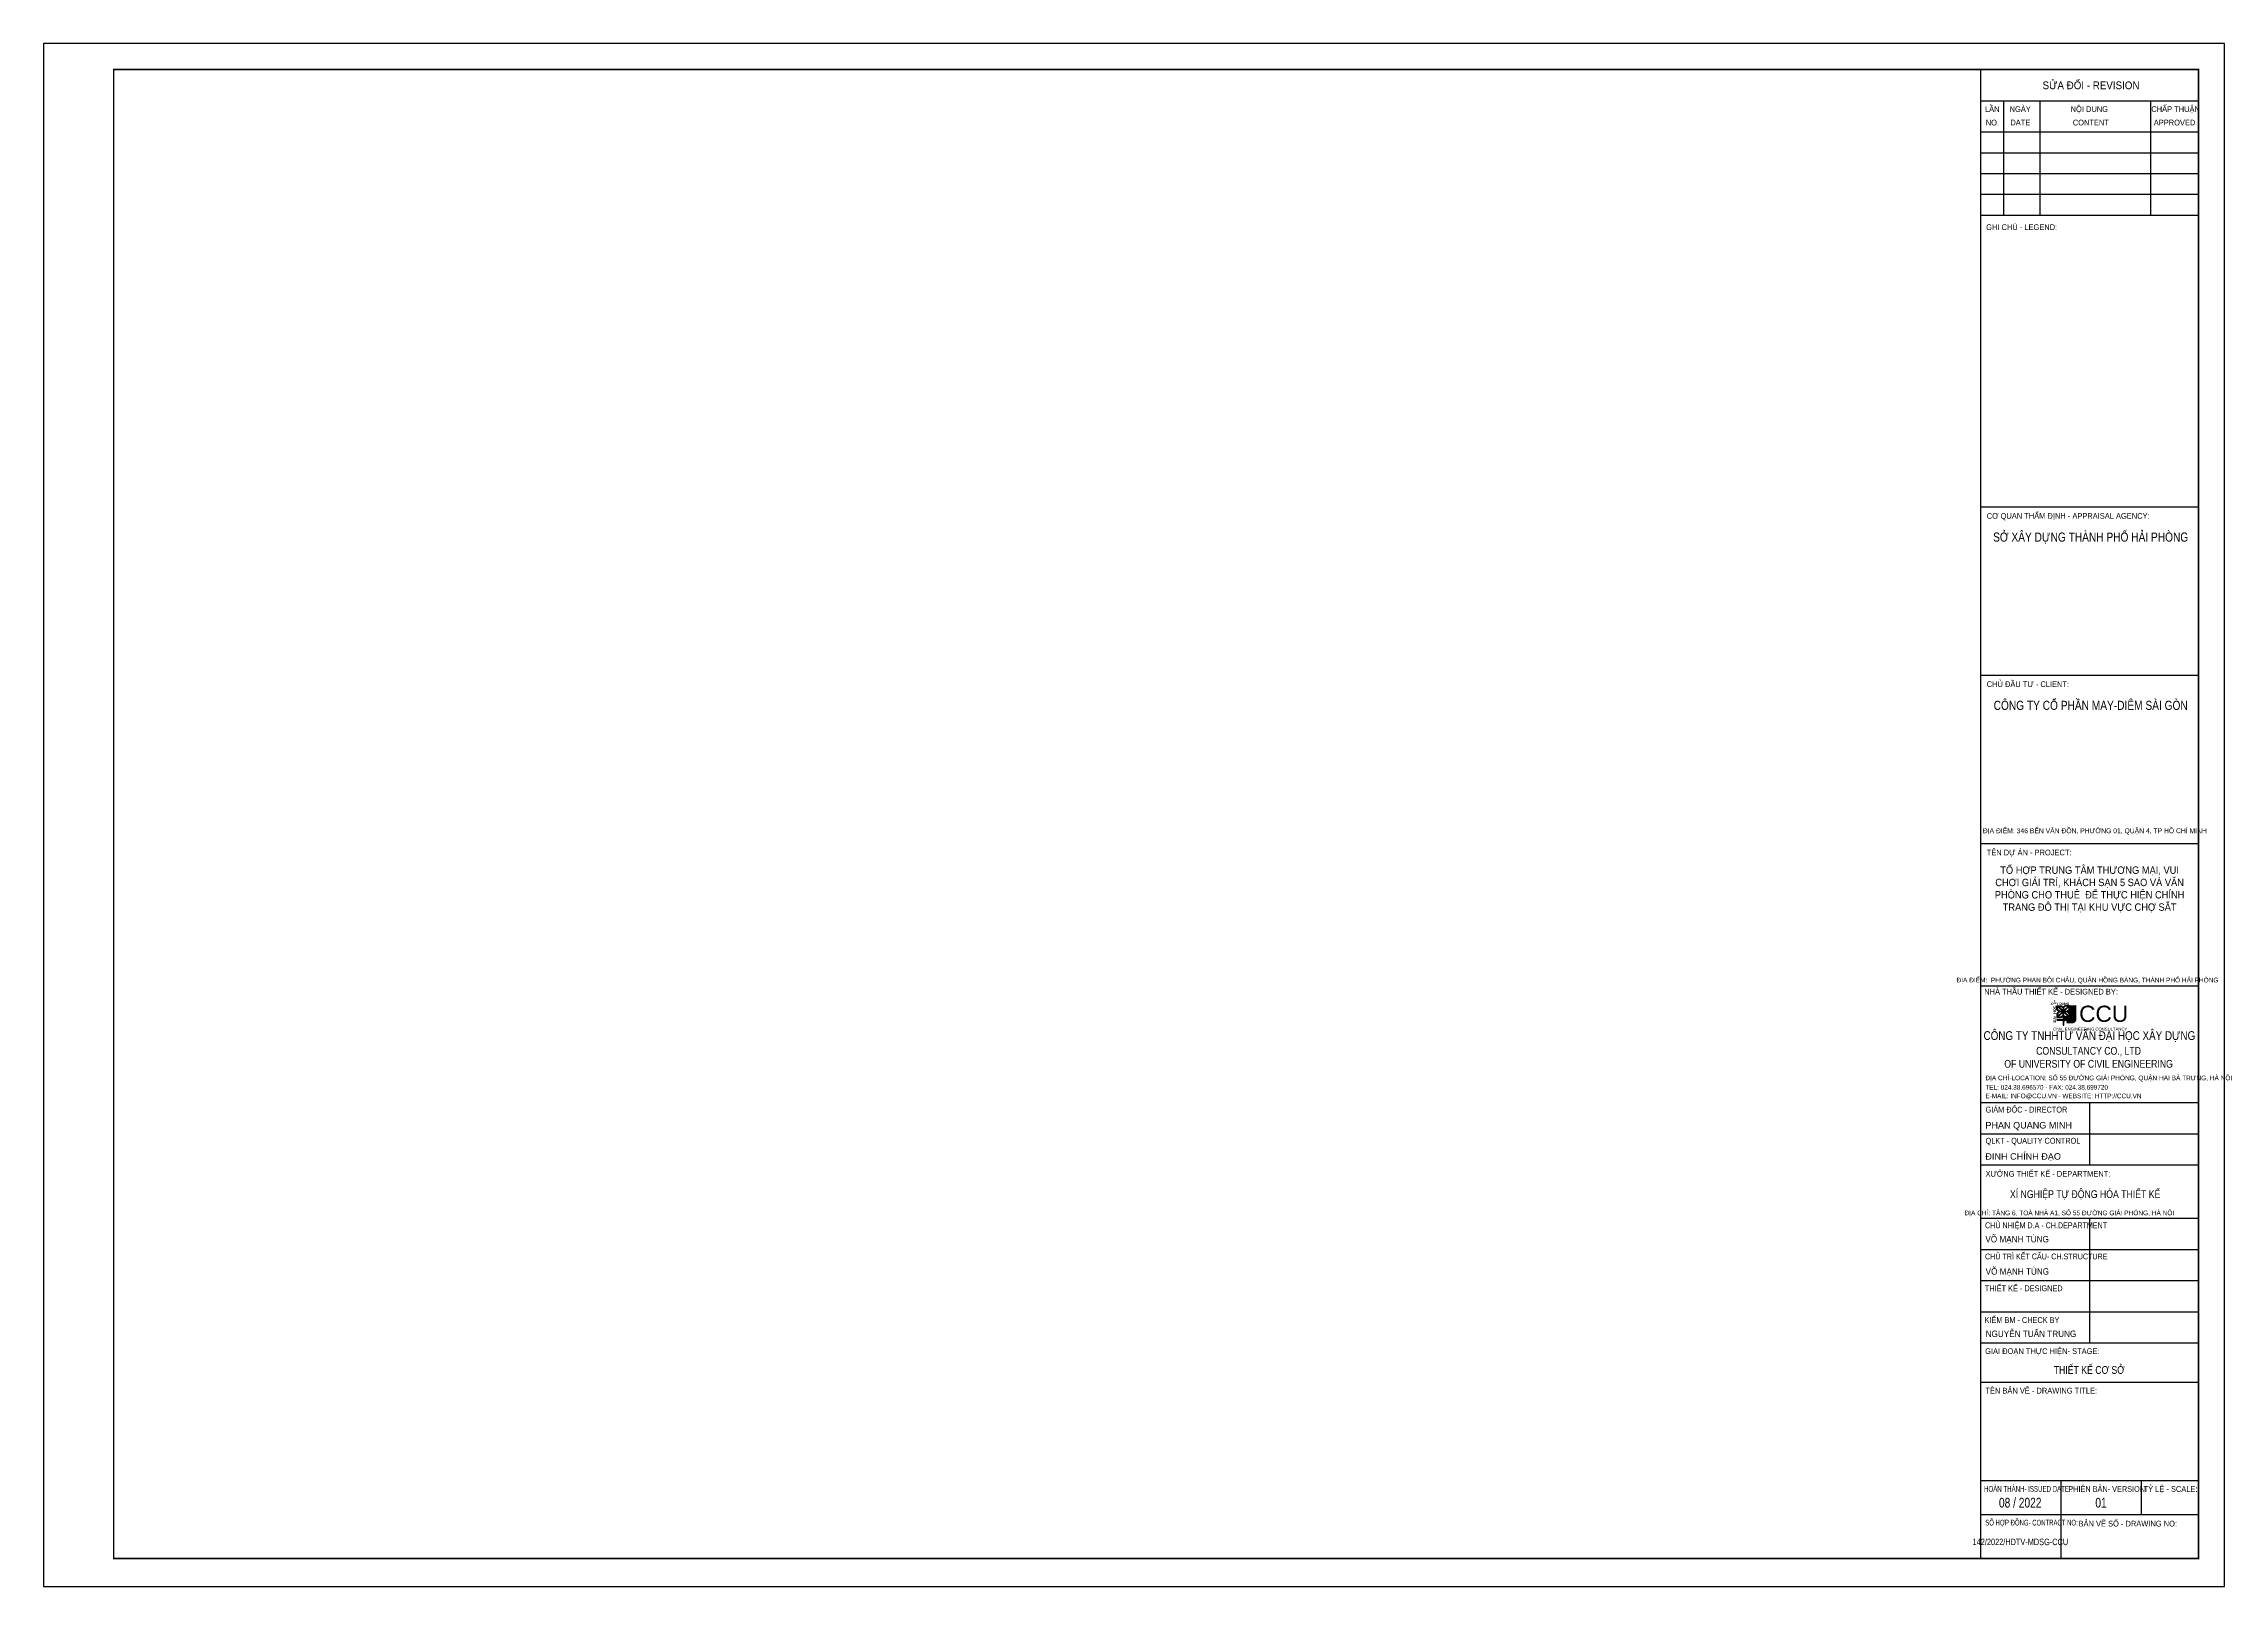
# Model space of a CAD drawing. Header units: millimetres. Extents: x 0 to 841, y 0 to 595.
import ezdxf
from ezdxf.enums import TextEntityAlignment as Align

# ---------------------------------------------------------------- set-up
doc = ezdxf.new("R2010")
doc.units = ezdxf.units.MM
doc.header["$LTSCALE"] = 100
for name, color, linetype, lineweight in [('khung', 7, 'Continuous', 60), ('KT-Chu viet', 255, 'Continuous', 20), ('KT-Net thay', 7, 'Continuous', 15), ('TEXT', 7, 'Continuous', 5)]:
    doc.layers.add(name, color=color, linetype=linetype, lineweight=lineweight)
doc.styles.add('51KHUNG TEN$0$khung ten A1$1$Standard', font='VHARIAL.TTF', dxfattribs={"width": 0.9})
doc.styles.add('Arial', font='arial_0.ttf', dxfattribs={"width": 0.7})
doc.styles.add('Khung ten KT A2$0$Khung A2$0$Khung A2$0$khung ten A1$1$Standard', font='VHARIAL.TTF')
doc.styles.add('SD-T2-B', font='arialbd_0.ttf')

# ---------------------------------------------------------------- blocks, each defined once
blk = doc.blocks.new('A$C067E0FED')
at = {"ltscale": 500, "true_color": 0x0e489d}
h = blk.add_hatch(color=154, dxfattribs=at)
h.dxf.hatch_style = 1
h.paths.add_polyline_path([(933, 986), (707, 985), (538, 985), (471, 921), (405, 985), (235, 985), (235, 835), (311, 766), (235, 697), (235, 547), (405, 547), (471, 611), (471, 459), (235, 459), (235, 444), (471, 444), (471, 256), (491, 256), (491, 371, -0.414197), (571, 451), (886, 452, -0.350385), (804, 386), (605, 386), (605, 363), (833, 363, 0.414214), (933, 463)])
h.paths.add_polyline_path([(687, 688), (687, 579), (497, 756), (613, 756)], flags=16)
h.paths.add_polyline_path([(613, 776), (497, 776), (687, 953), (687, 844)], flags=16)
h.paths.add_polyline_path([(671, 567), (546, 567), (481, 629), (481, 743)], flags=16)
h.paths.add_polyline_path([(481, 789), (481, 903), (546, 965), (671, 965)], flags=16)
h.paths.add_polyline_path([(461, 629), (397, 567), (271, 567), (461, 743)], flags=16)
h.paths.add_polyline_path([(461, 789), (271, 965), (397, 965), (461, 903)], flags=16)
h.paths.add_polyline_path([(446, 756), (255, 579), (255, 688), (329, 756)], flags=16)
h.paths.add_polyline_path([(446, 776), (329, 776), (255, 844), (255, 953)], flags=16)
at = {"color": 154, "ltscale": 500, "true_color": 0x0e489d}
blk.add_line((707, 985), (933, 986), dxfattribs=at)
for points in [[(235, 835), (235, 985), (405, 985), (471, 921)], [(311, 766), (235, 835)], [(329, 776), (255, 844), (255, 953), (446, 776)], [(461, 903), (461, 789), (271, 965), (397, 965), (461, 903)], [(707, 985), (538, 985), (471, 921)], [(481, 903), (481, 789), (671, 965), (546, 965), (481, 903)], [(613, 776), (687, 844), (687, 953), (497, 776)], [(311, 766), (235, 697)], [(235, 697), (235, 547)], [(235, 697), (235, 547), (405, 547), (471, 611)], [(471, 459), (235, 459), (235, 444), (471, 444)], [(329, 756), (255, 688), (255, 579), (446, 756)], [(461, 629), (461, 743), (271, 567), (397, 567), (461, 629)], [(329, 776), (446, 776)], [(446, 756), (329, 756)], [(471, 611), (471, 459)], [(471, 444), (471, 256)], [(481, 629), (481, 743), (671, 567), (546, 567), (481, 629)], [(497, 776), (613, 776)], [(613, 756), (687, 688), (687, 579), (497, 756)], [(613, 756), (497, 756)]]:
    blk.add_lwpolyline(points, dxfattribs=at)
for points in [[(804, 386), (605, 386), (605, 363), (833, 363, 0.414214), (933, 463), (933, 986)], [(471, 256), (491, 256), (491, 371, -0.414214), (571, 451), (886, 452)]]:
    blk.add_lwpolyline(points, format="xyb", dxfattribs=at)
blk.add_arc((804, 470), 84.2, 270.14318, 347.38186, dxfattribs=at)
at = {"color": 154, "ltscale": 500, "true_color": 0x0e489d, "attachment_point": 1, "style": 'Khung ten KT A2$0$Khung A2$0$Khung A2$0$khung ten A1$1$Standard'}
for s, width, insert, char_height in [('{\\fArial|b1|i0|c0|p34;X}', 3266, (2, 1101), 85), ('{\\fArial|b1|i0|c0|p34;Â  }', 3266, (96, 1148), 105), ('{\\fArial|b1|i0|c0|p34;Y DỰNG}', 3266, (211, 1101), 85), ('CCU', 237, (1060, 986), 602.6), ('CIVIL ENGINEERING CONSULTANCY', 3266, (93, 170), 112)]:
    blk.add_mtext_dynamic_manual_height_columns(s, width=width, gutter_width=17.5, heights=[0], dxfattribs=dict(at, insert=insert, char_height=char_height))
at = {"color": 154, "ltscale": 500, "true_color": 0x0e489d, "insert": (98, 363), "char_height": 100, "attachment_point": 1, "rotation": 90, "style": 'Khung ten KT A2$0$Khung A2$0$Khung A2$0$khung ten A1$1$Standard'}
blk.add_mtext_dynamic_manual_height_columns('{\\fArial|b1|i0|c0|p34;ĐẠI  HỌC }', width=3266, gutter_width=17.5, heights=[0], dxfattribs=at)

msp = doc.modelspace()

# ---------------------------------------------------------------- linework, layer by layer
for p, q in [((746.9, 584.71), (746.9, 10.72)), ((746.9, 584.71), (746.9, 10.72)), ((746.9, 572.69), (831, 572.69)), ((746.9, 572.69), (831, 572.69)), ((755.91, 528.64), (755.91, 572.69)), ((755.91, 528.64), (755.91, 572.69)), ((769.93, 528.64), (769.93, 572.69)), ((769.93, 528.64), (769.93, 572.69)), ((812.64, 528.64), (812.64, 572.69)), ((746.9, 560.68), (831, 560.68)), ((746.9, 560.68), (831, 560.68)), ((746.9, 552.67), (831, 552.67)), ((746.9, 552.67), (831, 552.67)), ((746.9, 544.66), (831, 544.66)), ((746.9, 544.66), (831, 544.66)), ((746.9, 536.65), (831, 536.65)), ((746.9, 536.65), (831, 536.65)), ((746.9, 528.64), (831, 528.64)), ((746.9, 528.64), (831, 528.64)), ((746.9, 416.17), (831, 416.17)), ((746.9, 351.3), (831, 351.3)), ((746.9, 286.43), (831, 286.43)), ((746.9, 231.53), (831, 231.53)), ((746.9, 186.47), (831, 186.47)), ((788.95, 186.47), (788.95, 162.44)), ((746.9, 174.46), (831, 174.46)), ((746.9, 174.46), (831, 174.46)), ((746.9, 162.44), (831, 162.44)), ((746.9, 162.44), (831, 162.44)), ((746.9, 162.44), (831, 162.44)), ((746.9, 162.44), (831, 162.44)), ((746.9, 162.44), (831, 162.44)), ((746.9, 162.44), (831, 162.44)), ((746.9, 141.88), (831, 141.88)), ((746.9, 141.88), (831, 141.88)), ((788.95, 141.88), (788.95, 93.82)), ((746.9, 129.86), (831, 129.86)), ((746.9, 117.85), (831, 117.85)), ((746.9, 117.85), (831, 117.85)), ((746.9, 117.85), (831, 117.85)), ((746.9, 117.85), (831, 117.85)), ((746.9, 105.83), (831, 105.83)), ((746.9, 105.83), (831, 105.83)), ((746.9, 93.82), (831, 93.82)), ((746.9, 93.82), (831, 93.82)), ((746.9, 78.66), (831, 78.66)), ((746.9, 78.66), (831, 78.66)), ((746.9, 78.66), (831, 78.66)), ((746.9, 40.75), (831, 40.75)), ((746.9, 40.75), (831, 40.75)), ((777.88, 40.75), (777.88, 10.72)), ((808.92, 40.75), (808.92, 27.74)), ((746.9, 27.74), (831, 27.74)), ((746.9, 27.74), (831, 27.74))]:
    msp.add_line(p, q)
at = {"layer": 'Defpoints', "color": 1}
msp.add_lwpolyline([(841, 0), (841, 594.71), (0, 594.71), (0, 0)], close=True, dxfattribs=at)
at = {"layer": 'KT-Net thay', "const_width": 0.6}
msp.add_lwpolyline([(27, 10.71), (831, 10.71), (831, 584.71), (27, 584.71)], close=True, dxfattribs=at)

# ---------------------------------------------------------------- block references
at = {"color": 1, "xscale": 0.0103803427948596, "yscale": 0.0103803427948596, "zscale": 0.0103803427948596}
msp.add_blockref('A$C067E0FED', (773.98, 213.62), dxfattribs=at)

# ---------------------------------------------------------------- texts
at = {"color": 2, "style": '51KHUNG TEN$0$khung ten A1$1$Standard'}
for s, height, width, p in [('c¬ quan thÈm ®Þnh - appraisal agency:', 2.2026, 0.9, (749.34, 411.54)), ('chñ ®Çu t\xad - client:', 2.2026, 0.9, (749.34, 346.67)), ('Tªn dù ¸n - project:', 2.2026, 0.9, (749.34, 281.8)), ('nhµ thÇu thiÕt kÕ - designed by:', 2.2026, 0.9, (748.39, 228.15)), ('®Þa chØ-LOCATION: sè 55 ®\xadêng gi¶i phãng, quËn hai bµ tr\xadng, hµ néi', 1.8, 0.8, (748.83, 195.09)), ('TEL: 024.38.696570 - FAX: 024.38.699720', 1.8, 0.9, (748.83, 191.48)), ('gi¸m ®èc - director ', 2.2527, 0.75, (748.89, 182.66)), ('E-MAIL: INFO@CCU.VN - WEBSITE: HTTP://CCU.VN', 1.8, 0.9, (748.83, 188.15)), ('QLKT - quality control', 2.2527, 0.75, (748.89, 170.65)), ('x¦ëng thiÕt kÕ - department:', 2.2026, 0.9, (748.89, 157.93)), ('Chñ nhiÖm d.a - ch.department', 2.2527, 0.7, (748.7, 138.06)), ('Chñ tr× KÕT CÊU- ch.STRUCTURE', 2.2527, 0.7, (748.7, 126.05)), ('ThiÕt kÕ - designed', 2.2527, 0.75, (748.65, 113.78)), ('KiÓm BM - check by', 2.2527, 0.75, (748.5, 101.55)), ('giai ®o¹n thùc hiÖn- stage:', 2.2026, 0.9, (748.75, 89.57)), ('tªn b¶n vÏ - drawing title:', 2.2026, 0.9, (748.84, 74.34)), ('Hoµn thµnh- issued date : ', 2.2527, 0.6, (748.32, 36.44)), ('phiªn b¶n- version:', 2.2026, 0.8, (780.82, 36.44)), ('01', 3.754, 0.75, (791.24, 30.38)), ('tû lÖ - scale:', 2.2026, 0.9, (809.83, 36.44)), ('sè hîp ®ång- CONTRACT NO:', 2.2026, 0.6, (748.78, 23.47)), ('B¶n vÏ sè - drawing no:', 2.2026, 0.9, (784.78, 23.08))]:
    msp.add_text(s, height=height, dxfattribs=dict(at, width=width)).set_placement(p)
at = {"style": '51KHUNG TEN$0$khung ten A1$1$Standard'}
for s, p in [('phan quang minh', (748.83, 176.5)), ('§INH CHÝNH §¹O', (748.83, 164.49))]:
    msp.add_text(s, height=2.503, dxfattribs=at).set_placement(p)
at = {"color": 2, "style": '51KHUNG TEN$0$khung ten A1$1$Standard', "width": 0.8}
msp.add_text('xÝ nghiÖp tù ®éng hãa thiÕt kÕ', height=3, dxfattribs=at).set_placement((787.3, 151.19), align=Align.MIDDLE_CENTER)
at = {"color": 2, "style": '51KHUNG TEN$0$khung ten A1$1$Standard'}
for s, height, width, p in [('®Þa chØ: tÇng 6, toµ nhµ a1, sè 55 ®\xadêng gi¶i phãng, hµ néi', 1.8021, 0.8, (781.22, 143.05)), ('08 / 2022', 3.754, 0.75, (762.26, 30.38)), ('142/2022/hdtv-mdsg-ccu', 2.5, 0.65, (762.33, 15.89))]:
    msp.add_text(s, height=height, dxfattribs=dict(at, width=width)).set_placement(p, align=Align.CENTER)
at = {"style": '51KHUNG TEN$0$khung ten A1$1$Standard'}
for s, height, width, p in [('vâ m¹nh tïng', 2.503, 0.9, (748.83, 132.59)), ('vâ m¹nh tïng', 2.503, 0.9, (748.93, 120.14)), ('nguyÔn TUÊN TRUNG', 2.503, 0.9, (748.93, 96.11)), ('thiÕt kÕ c¬ së', 3, 0.8, (775.19, 81.92))]:
    msp.add_text(s, height=height, dxfattribs=dict(at, width=width)).set_placement(p)
at = {"insert": (747.84, 292.23), "char_height": 1.9, "width": 83.1579, "attachment_point": 1, "style": '51KHUNG TEN$0$khung ten A1$1$Standard'}
msp.add_mtext('§ÞA ®iÓm: 346 BÕN V¢N §åN, PH¦êNG 01, QUËN 4, TP Hå CHÝ MINH', dxfattribs=at)
at = {"color": 2, "insert": (788.95, 214.02), "char_height": 3.4, "width": 84.1, "attachment_point": 2, "style": '51KHUNG TEN$0$khung ten A1$1$Standard'}
msp.add_mtext('{\\W0.8;c«ng ty Tnhht\xad vÊn ®¹i häc x©y dùng\\W1; }', dxfattribs=at)
at = {"color": 4, "insert": (788.62, 207.94), "char_height": 3, "width": 102.0861, "attachment_point": 2, "style": '51KHUNG TEN$0$khung ten A1$1$Standard'}
msp.add_mtext('{\\W0.8;CONSULTANCY CO., LTD \\POF UNIVERSITY OF CIVIL ENGINEERING}', dxfattribs=at)
at = {"layer": 'khung', "style": 'Arial', "width": 0.8}
msp.add_text('ĐỊA ĐIỂM:  PHƯỜNG PHAN BỘI CHÂU, QUẬN HỒNG BÀNG, THÀNH PHỐ HẢI PHÒNG', height=1.8, dxfattribs=at).set_placement((788.22, 232.82), align=Align.CENTER)
at = {"layer": 'KT-Chu viet', "color": 2, "style": '51KHUNG TEN$0$khung ten A1$1$Standard', "width": 0.9}
for s, height, p in [('söa ®æi - revision', 3, (770.88, 577.14)), ('LÇn', 2.203, (748.68, 568.38)), ('ngµy', 2.203, (758.18, 568.38)), ('Néi dung', 2.203, (781.71, 568.38)), ('chÊp thuËn', 2.203, (812.83, 568.38)), ('Ghi chó - legend:', 2.2026, (749.14, 522.85))]:
    msp.add_text(s, height=height, dxfattribs=at).set_placement(p)
at = {"layer": 'KT-Chu viet', "color": 4, "style": '51KHUNG TEN$0$khung ten A1$1$Standard', "width": 0.9}
for s, p in [('no.', (748.96, 563.17)), ('date', (758.47, 563.21)), (' content', (781.73, 563.17)), ('approved', (813.77, 563.17))]:
    msp.add_text(s, height=2.203, dxfattribs=at).set_placement(p)
at = {"layer": 'KT-Chu viet', "style": '51KHUNG TEN$0$khung ten A1$1$Standard', "width": 0.8}
for s, p in [('së x©y dùng thµnh phè h¶i phßng', (789.44, 402.74)), ('C¤NG TY cæ phÇn may-diªm sµI gßn', (789.44, 337.87))]:
    msp.add_text(s, height=3.5042, dxfattribs=at).set_placement(p, align=Align.CENTER)
at = {"layer": 'TEXT', "color": 7, "insert": (789.03, 268.66), "char_height": 2.85, "attachment_point": 5, "style": 'SD-T2-B'}
msp.add_mtext_dynamic_manual_height_columns('{\\fArial|b0|i0|c0|p34;\\W0.9;TỔ HỢP TRUNG TÂM THƯƠNG MẠI, VUI CHƠI GIẢI TRÍ, KHÁCH SẠN 5 SAO VÀ VĂN PHÒNG CHO THUÊ  ĐỂ THỰC HIỆN CHỈNH TRANG ĐÔ THỊ TẠI KHU VỰC CHỢ SẮT}', width=78.6682, gutter_width=1, heights=[0], dxfattribs=at)

doc.saveas('drawing.dxf')
